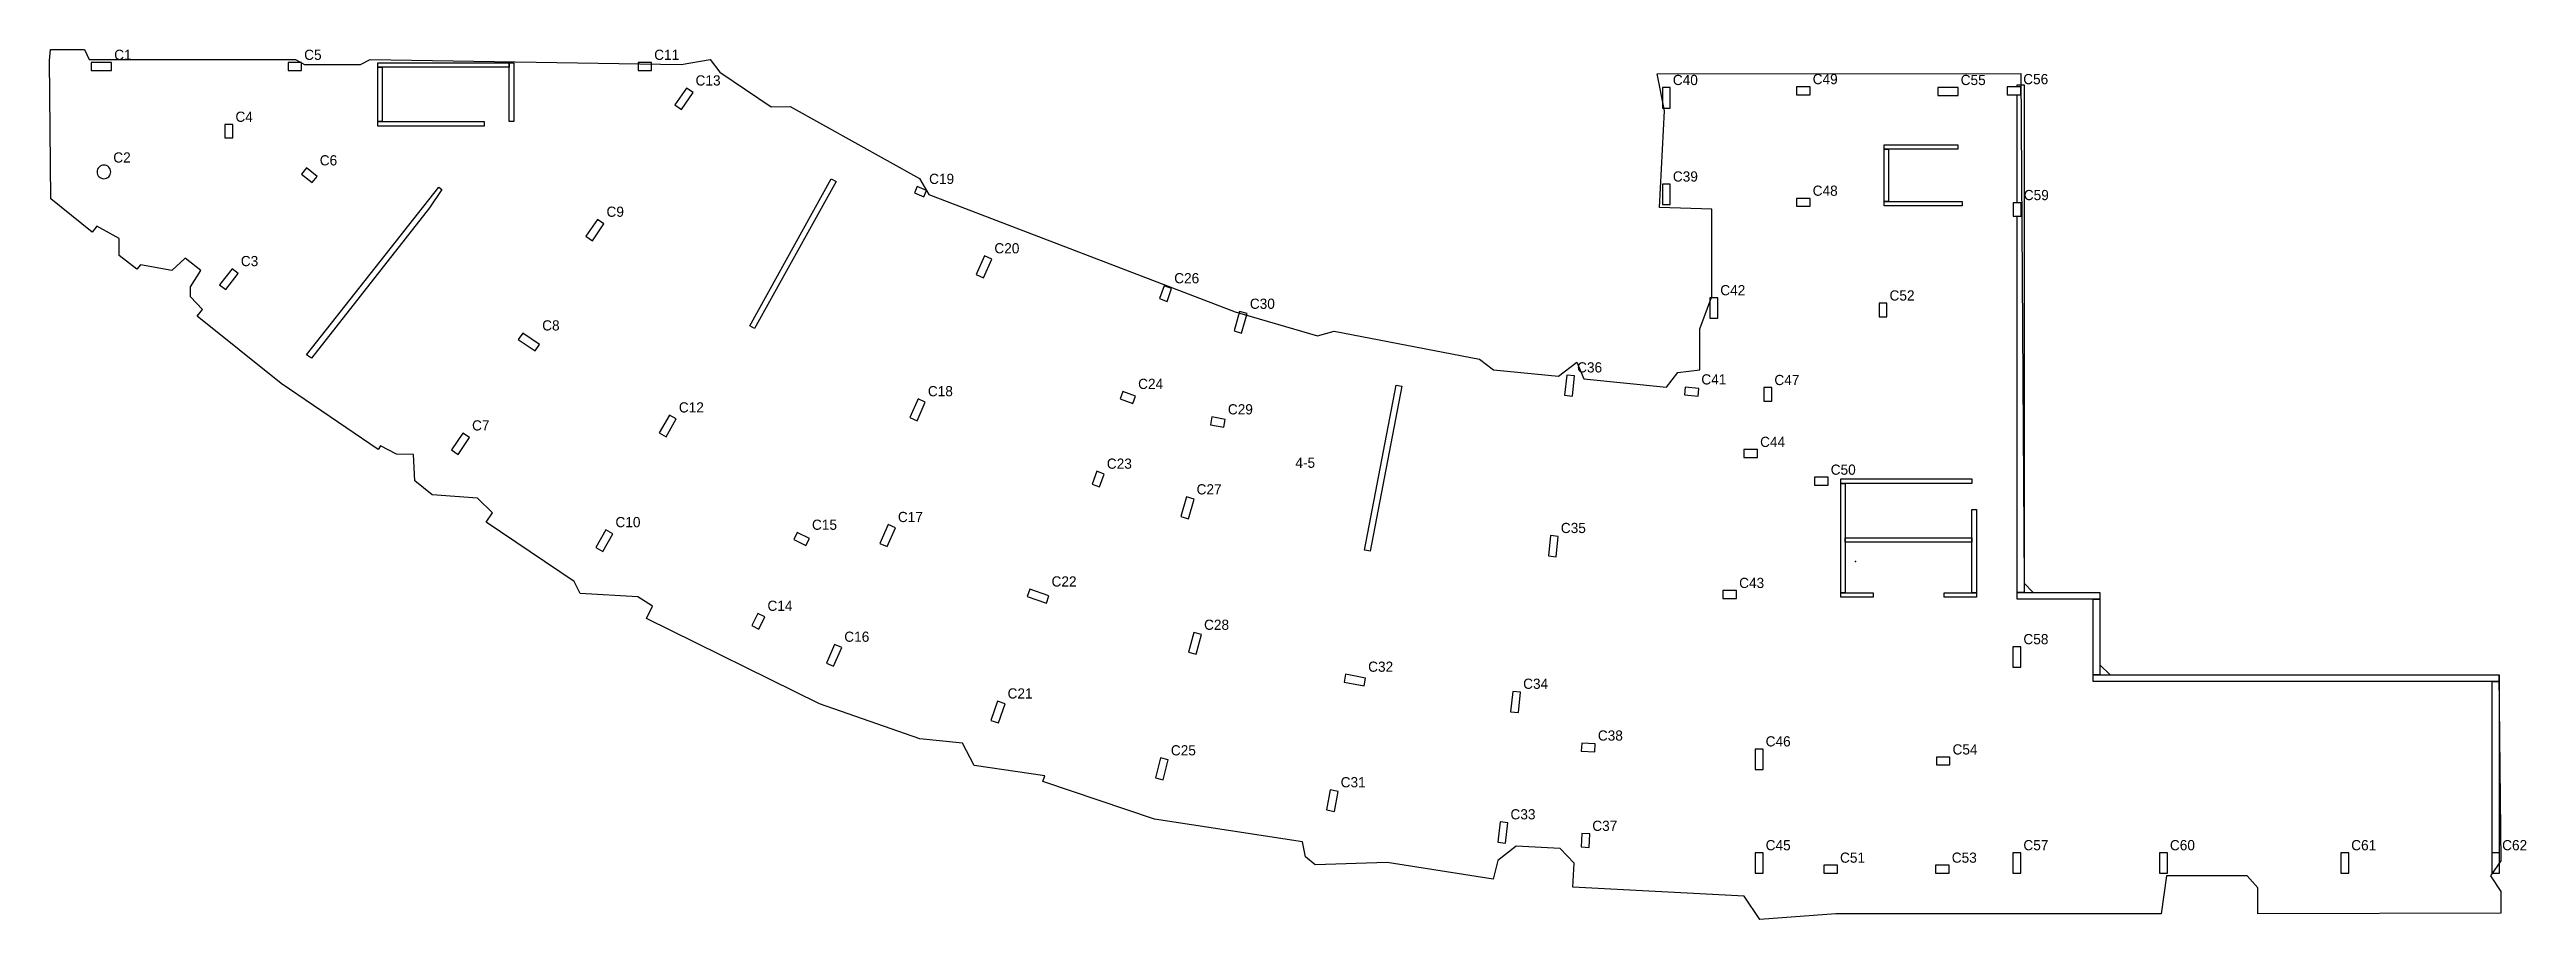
# Model space of a CAD drawing. Header units: inches. Extents: x 3290 to 9617, y 5313 to 56300.
# Drawn here: x 3290 to 7662, y 5313 to 6848 of the extents above; entities that cross this region are included whole.
import ezdxf

# ---------------------------------------------------------------- set-up
doc = ezdxf.new("R2010")
doc.units = ezdxf.units.IN
for name, color, linetype in [('BOUNDARY', 1, 'Continuous'), ('COL-LABEL', 2, 'Continuous'), ('COLS', 2, 'Continuous'), ('DATUM', 7, 'Continuous'), ('FLOOR NUMBER', 3, 'Continuous'), ('WALL', 4, 'Continuous')]:
    doc.layers.add(name, color=color, linetype=linetype)

msp = doc.modelspace()

# ---------------------------------------------------------------- texts
at = {"layer": 'COL-LABEL'}
for s, p in [('C1', (3404.4, 6830)), ('C5', (3739.7, 6830)), ('C11', (4357.5, 6830)), ('C13', (4430.5, 6784.8)), ('C40', (6155.4, 6785.6)), ('C49', (6402.2, 6787.1)), ('C55', (6663.4, 6785.6)), ('C56', (6773.8, 6787.1)), ('C4', (3618.4, 6720.7)), ('C2', (3402.8, 6648.8)), ('C6', (3767.2, 6643.8)), ('C19', (4842.7, 6611.1)), ('C39', (6155.4, 6615.3)), ('C48', (6402.2, 6590.2)), ('C9', (4273.3, 6553.1)), ('C59', (6774.8, 6582.5)), ('C3', (3627.9, 6466)), ('C20', (4957.9, 6488.6)), ('C26', (5275.3, 6435.8)), ('C42', (6239.1, 6414.6)), ('C30', (5408.8, 6390.7)), ('C52', (6537.8, 6405.3)), ('C8', (4159.8, 6352.5)), ('C36', (5986.4, 6278.4)), ('C18', (4840.5, 6236.4)), ('C24', (5211.6, 6249.3)), ('C41', (6205.7, 6257.2)), ('C47', (6334.6, 6256.1)), ('C12', (4401, 6207.8)), ('C29', (5370, 6204.4)), ('C7', (4036, 6176)), ('C44', (6309.4, 6146.9)), ('C23', (5156.4, 6108.5)), ('C27', (5314.8, 6063.2)), ('C50', (6434, 6097.9)), ('C10', (4289.1, 6005.3)), ('C15', (4636, 6000.7)), ('C17', (4787.6, 6014.4)), ('C35', (5957.7, 5995)), ('C22', (5058.8, 5900.6)), ('C43', (6272.4, 5898)), ('C14', (4557.4, 5857.7)), ('C16', (4693, 5803.1)), ('C28', (5328, 5824.2)), ('C58', (6774.1, 5798.8)), ('C32', (5617.6, 5750.2)), ('C34', (5891.2, 5720.1)), ('C21', (4981.2, 5703)), ('C38', (6023, 5628.7)), ('C25', (5269.4, 5602.6)), ('C46', (6319.2, 5618.4)), ('C54', (6649, 5604.2)), ('C31', (5569.1, 5546.3)), ('C33', (5868.8, 5489.7)), ('C37', (6013.2, 5469.4)), ('C45', (6319.2, 5435.2)), ('C51', (6450.5, 5413.2)), ('C53', (6647.7, 5413.2)), ('C57', (6774.1, 5435.2)), ('C60', (7032.7, 5435.2)), ('C61', (7352.7, 5435.2)), ('C62', (7619.1, 5435.2))]:
    msp.add_text(s, height=18, dxfattribs=at).set_placement(p)
at = {"layer": 'FLOOR NUMBER'}
msp.add_text('4-5', height=18, dxfattribs=at).set_placement((5489.2, 6110.1))

# ---------------------------------------------------------------- linework, layer by layer
at = {"layer": 'BOUNDARY'}
msp.add_lwpolyline([(3290.3, 6829.1), (3292, 6848.3), (3352.1, 6848.3), (3360.3, 6830.9), (3724.3, 6830.9), (3740, 6821.9), (3839, 6821.9), (3856.3, 6830.9), (4405, 6821.9), (4456.2, 6830.9), (4473.4, 6808.4), (4563.7, 6747.1), (4597.2, 6747.5), (4825.6, 6620.7), (4842, 6592.4), (5382.9, 6385.7), (5528.2, 6343.1), (5557.6, 6351.2), (5814.1, 6301.8), (5839.1, 6283.3), (5953.5, 6271.7), (5985.8, 6296.3), (5998.1, 6267.2), (6144.3, 6252.4), (6164.4, 6278.3), (6203.3, 6283.2), (6203.3, 6355.2), (6224.2, 6412.2), (6224.2, 6566.3), (6131.8, 6569.7), (6140.8, 6739.9), (6127.6, 6805.6), (6769.6, 6806.3), (6775.3, 5906.3), (6791.6, 5890.1), (6909.1, 5890.1), (6909.1, 5762.3), (6927.2, 5745.1), (7613.3, 5745.1), (7616.6, 5416.6), (7598.6, 5390.1), (7616.6, 5362.6), (7616.6, 5324.3), (7188, 5323.1), (7188, 5368.8), (7169.3, 5390.1), (7026.9, 5390.1), (7017, 5323.1), (6443.2, 5323.1), (6309, 5313.1), (6281.5, 5354.3), (5979, 5370), (5981.4, 5412.5), (5956.6, 5438.3), (5878.8, 5442.6), (5846.6, 5417), (5838.4, 5384.2), (5651, 5413.6), (5524, 5409.8), (5507.3, 5423.9), (5501.9, 5450.3), (5240.8, 5490.2), (5043.5, 5556.8), (5047, 5566.7), (4922, 5585.1), (4901.8, 5624.3), (4826.2, 5632.1), (4649.3, 5693.4), (4343.7, 5844.5), (4354.4, 5865.8), (4328.4, 5882.2), (4227, 5888.1), (4216.4, 5909.5), (4061, 6014), (4072.3, 6030.8), (4045.5, 6056.3), (3965.9, 6062.3), (3935.3, 6086.9), (3932.7, 6133.9), (3902.8, 6134.3), (3874.7, 6149.2), (3870.2, 6142.5), (3699.1, 6258.8), (3550.8, 6377.7), (3560, 6389.4), (3539.3, 6411.8), (3539.3, 6429.8), (3557.4, 6458.3), (3529.8, 6480.4), (3506, 6458.3), (3450.8, 6468.6), (3444.4, 6460.5), (3413.3, 6484.9), (3413.3, 6514.9), (3373.7, 6536.5), (3365.6, 6526.2), (3292.3, 6585)], close=True, dxfattribs=at)
at = {"layer": 'COLS'}
for points in [[(3363.9, 6825.5), (3363.9, 6811.5), (3399.9, 6811.5), (3399.9, 6825.5)], [(3735.2, 6811.5), (3735.2, 6825.5), (3711.2, 6825.5), (3711.2, 6811.5)], [(4353, 6811.5), (4353, 6825.5), (4329, 6825.5), (4329, 6811.5)], [(4394.2, 6750.5), (4405.8, 6742.6), (4426, 6772.4), (4414.4, 6780.3)], [(6150.9, 6781.1), (6136.9, 6781.1), (6136.9, 6745.1), (6150.9, 6745.1)], [(6397.7, 6768.6), (6397.7, 6782.6), (6373.7, 6782.6), (6373.7, 6768.6)], [(6658.9, 6767.1), (6658.9, 6781.1), (6622.9, 6781.1), (6622.9, 6767.1)], [(6769.3, 6768.6), (6769.3, 6782.6), (6745.3, 6782.6), (6745.3, 6768.6)], [(3599.9, 6692.2), (3613.9, 6692.2), (3613.9, 6716.2), (3599.9, 6716.2)], [(3398.3, 6632.3), (3398.1, 6634.6), (3397.4, 6636.9), (3396.3, 6638.9), (3394.8, 6640.8), (3393, 6642.2), (3390.9, 6643.4), (3388.7, 6644), (3386.3, 6644.3), (3384, 6644), (3381.7, 6643.4), (3379.7, 6642.2), (3377.8, 6640.8), (3376.4, 6638.9), (3375.2, 6636.9), (3374.6, 6634.6), (3374.3, 6632.3), (3374.6, 6629.9), (3375.2, 6627.7), (3376.4, 6625.6), (3377.8, 6623.8), (3379.7, 6622.3), (3381.7, 6621.2), (3384, 6620.5), (3386.3, 6620.3), (3388.7, 6620.5), (3390.9, 6621.2), (3393, 6622.3), (3394.8, 6623.8), (3396.3, 6625.6), (3397.4, 6627.7), (3398.1, 6629.9)], [(3754, 6613.4), (3762.7, 6624.4), (3743.8, 6639.3), (3735.2, 6628.3)], [(4821.8, 6606.6), (4816.9, 6595.6), (4833.4, 6588.3), (4838.2, 6599.3)], [(6150.9, 6610.8), (6136.9, 6610.8), (6136.9, 6574.8), (6150.9, 6574.8)], [(6397.7, 6571.7), (6397.7, 6585.7), (6373.7, 6585.7), (6373.7, 6571.7)], [(6770.3, 6578), (6756.3, 6578), (6756.3, 6554), (6770.3, 6554)], [(4237, 6518.8), (4248.6, 6511), (4268.8, 6540.8), (4257.2, 6548.6)], [(4926, 6451.2), (4938.7, 6445.5), (4953.4, 6478.4), (4940.6, 6484.1)], [(3590.2, 6433.2), (3601.2, 6424.6), (3623.4, 6452.9), (3612.4, 6461.5)], [(5270.8, 6426.5), (5257.7, 6431.3), (5249.5, 6408.7), (5262.6, 6403.9)], [(5380.9, 6351.6), (5394.3, 6347.8), (5404.3, 6382.4), (5390.8, 6386.2)], [(6234.6, 6410.1), (6220.6, 6410.1), (6220.6, 6374.1), (6234.6, 6374.1)], [(6533.3, 6400.8), (6519.3, 6400.8), (6519.3, 6376.8), (6533.3, 6376.8)], [(4147.5, 6316.3), (4155.3, 6327.9), (4125.5, 6348), (4117.6, 6336.4)], [(5964.4, 6238.1), (5978.3, 6236.7), (5981.9, 6272.5), (5968, 6273.9)], [(6199.8, 6236.3), (6201.2, 6250.3), (6177.3, 6252.7), (6175.9, 6238.8)], [(6316.1, 6227.6), (6330.1, 6227.6), (6330.1, 6251.6), (6316.1, 6251.6)], [(4808.6, 6199), (4821.4, 6193.3), (4836, 6226.2), (4823.2, 6231.9)], [(5184.6, 6244.8), (5179.8, 6231.7), (5202.4, 6223.5), (5207.1, 6236.6)], [(3999.8, 6141.6), (4011.4, 6133.8), (4031.5, 6163.6), (4019.9, 6171.5)], [(4366.5, 6172.1), (4378.7, 6165.1), (4396.5, 6196.4), (4384.4, 6203.3)], [(5362.9, 6181.6), (5365.5, 6195.4), (5341.9, 6199.9), (5339.3, 6186.1)], [(6304.9, 6128.4), (6304.9, 6142.4), (6280.9, 6142.4), (6280.9, 6128.4)], [(5151.9, 6099.2), (5138.7, 6104), (5130.5, 6081.5), (5143.7, 6076.7)], [(6429.5, 6079.4), (6429.5, 6093.4), (6405.5, 6093.4), (6405.5, 6079.4)], [(5286.9, 6024.1), (5300.4, 6020.2), (5310.3, 6054.8), (5296.9, 6058.7)], [(4254.6, 5969.5), (4266.8, 5962.6), (4284.6, 5993.8), (4272.4, 6000.8)], [(4625.2, 5973), (4631.5, 5985.5), (4610, 5996.2), (4603.7, 5983.7)], [(4756, 5976.8), (4768.8, 5971.3), (4783.1, 6004.3), (4770.3, 6009.9)], [(5935.7, 5954.7), (5949.6, 5953.3), (5953.2, 5989.1), (5939.3, 5990.5)], [(5049.7, 5871.1), (5054.3, 5884.3), (5020.3, 5896.1), (5015.7, 5882.9)], [(6267.9, 5879.5), (6267.9, 5893.5), (6243.9, 5893.5), (6243.9, 5879.5)], [(4552.9, 5846.9), (4540.4, 5853.2), (4529.7, 5831.7), (4542.2, 5825.5)], [(5300.8, 5784.9), (5314.3, 5781.3), (5323.5, 5816.1), (5310, 5819.7)], [(4661.4, 5765.6), (4674.2, 5760), (4688.5, 5793.1), (4675.6, 5798.6)], [(6755.6, 5758.3), (6769.6, 5758.3), (6769.6, 5794.3), (6755.6, 5794.3)], [(5610.5, 5725.3), (5613.1, 5739.1), (5577.7, 5745.7), (5575.1, 5731.9)], [(4951.7, 5664.5), (4964.9, 5659.9), (4976.7, 5693.9), (4963.5, 5698.5)], [(5868.8, 5679.8), (5882.7, 5678.3), (5886.7, 5714.1), (5872.8, 5715.6)], [(5242.1, 5563.3), (5255.6, 5559.8), (5264.9, 5594.6), (5251.3, 5598.1)], [(6017.7, 5608.9), (6018.5, 5622.9), (5994.5, 5624.2), (5993.7, 5610.2)], [(6300.7, 5577.9), (6314.7, 5577.9), (6314.7, 5613.9), (6300.7, 5613.9)], [(6644.5, 5585.7), (6644.5, 5599.7), (6620.5, 5599.7), (6620.5, 5585.7)], [(5544.2, 5506.4), (5558, 5503.8), (5564.6, 5539.2), (5550.8, 5541.8)], [(5846.4, 5449.4), (5860.3, 5447.9), (5864.3, 5483.7), (5850.4, 5485.2)], [(6008.7, 5464.1), (5994.7, 5464.9), (5993.4, 5441), (6007.4, 5440.2)], [(6300.7, 5394.7), (6314.7, 5394.7), (6314.7, 5430.7), (6300.7, 5430.7)], [(6755.6, 5394.7), (6769.6, 5394.7), (6769.6, 5430.7), (6755.6, 5430.7)], [(7014.2, 5394.7), (7028.2, 5394.7), (7028.2, 5430.7), (7014.2, 5430.7)], [(7334.2, 5394.7), (7348.2, 5394.7), (7348.2, 5430.7), (7334.2, 5430.7)], [(7600.6, 5394.7), (7614.6, 5394.7), (7614.6, 5430.7), (7600.6, 5430.7)], [(6446, 5394.7), (6446, 5408.7), (6422, 5408.7), (6422, 5394.7)], [(6643.2, 5394.7), (6643.2, 5408.7), (6619.2, 5408.7), (6619.2, 5394.7)]]:
    msp.add_lwpolyline(points, close=True, dxfattribs=at)
at = {"layer": 'DATUM'}
msp.add_point((6477.6, 5944.8), dxfattribs=at)
at = {"layer": 'WALL'}
for points in [[(4101.5, 6817.1), (4051.8, 6817.1), (3869.5, 6817.1), (3869.5, 6825.1), (4101.5, 6825.1)], [(4101.5, 6721.1), (4101.5, 6769.4), (4101.5, 6825.1), (4109.5, 6825.1), (4109.5, 6721.1)], [(3877.5, 6721.1), (3869.5, 6721.1), (3869.5, 6817.1), (3877.5, 6817.1)], [(6763.3, 5890.1), (6763.3, 6033.9), (6763.3, 6554), (6770.3, 6554), (6770.3, 6578), (6763.3, 6578), (6763.3, 6768.6), (6769.3, 6768.6), (6769.3, 6782.6), (6763.3, 6782.6), (6763.3, 6786.1), (6775.3, 6786.1), (6775.3, 5890.1)], [(4036.5, 6713.1), (4028.1, 6713.1), (3869.5, 6713.1), (3869.5, 6721.1), (4057.5, 6721.1), (4057.5, 6713.1)], [(6658.3, 6672.3), (6653.2, 6672.3), (6528.2, 6672.3), (6528.2, 6680.3), (6658.3, 6680.3)], [(6528.2, 6580.3), (6528.2, 6664.3), (6528.2, 6672.3), (6536.2, 6672.3), (6536.2, 6580.3)], [(3752.4, 6303.7), (3744.1, 6309.3), (3977.4, 6605.6), (3982.9, 6601.2), (3961, 6568.7)], [(4534.8, 6355.9), (4526.1, 6360.8), (4670.1, 6620.1), (4678.9, 6615.2)], [(6639.7, 6572.3), (6536.2, 6572.3), (6528.2, 6572.3), (6528.2, 6580.3), (6666.3, 6580.3), (6666.3, 6572.3)], [(5620.9, 5962.9), (5615.3, 5964), (5611.1, 5964.8), (5667.2, 6256.1), (5677, 6254.2)], [(6683.3, 6082.7), (6639.7, 6082.7), (6451.7, 6082.7), (6451.7, 6090.7), (6683.3, 6090.7)], [(6451.7, 5889.7), (6451.7, 5902.6), (6451.7, 6082.7), (6459.7, 6082.7), (6459.7, 5889.7)], [(6691.3, 5889.7), (6683.3, 5889.7), (6683.3, 6036.7), (6691.3, 6036.7)], [(6565.7, 5978.7), (6565.7, 5978.7), (6459.7, 5978.7), (6459.7, 5986.7), (6683.3, 5986.7), (6683.3, 5978.7)], [(6459.7, 5881.7), (6451.7, 5881.7), (6451.7, 5889.7), (6508.7, 5889.7), (6508.7, 5881.7)], [(6666.6, 5881.7), (6639.7, 5881.7), (6634.3, 5881.7), (6634.3, 5889.7), (6691.3, 5889.7), (6691.3, 5881.7)], [(6897.1, 5878.1), (6855.4, 5878.1), (6763.3, 5878.1), (6763.3, 5890.1), (6909.1, 5890.1), (6909.1, 5878.1)], [(6909.1, 5745.1), (6897.1, 5745.1), (6897.1, 5878.1), (6909.1, 5878.1)], [(7189, 5733.1), (7181.8, 5733.1), (6897.1, 5733.1), (6897.1, 5745.1), (7613.6, 5745.1), (7613.6, 5733.1)], [(7601.6, 5430.7), (7601.6, 5613.6), (7601.6, 5733.1), (7613.6, 5733.1), (7613.6, 5430.7)]]:
    msp.add_lwpolyline(points, close=True, dxfattribs=at)

msp.set_redraw_order([(e.dxf.handle, doc.entitydb.next_handle()) for e in msp.query("TEXT MTEXT ATTDEF DIMENSION ARC_DIMENSION")])  # texts and dimensions are drawn at this point

doc.saveas('drawing.dxf')
